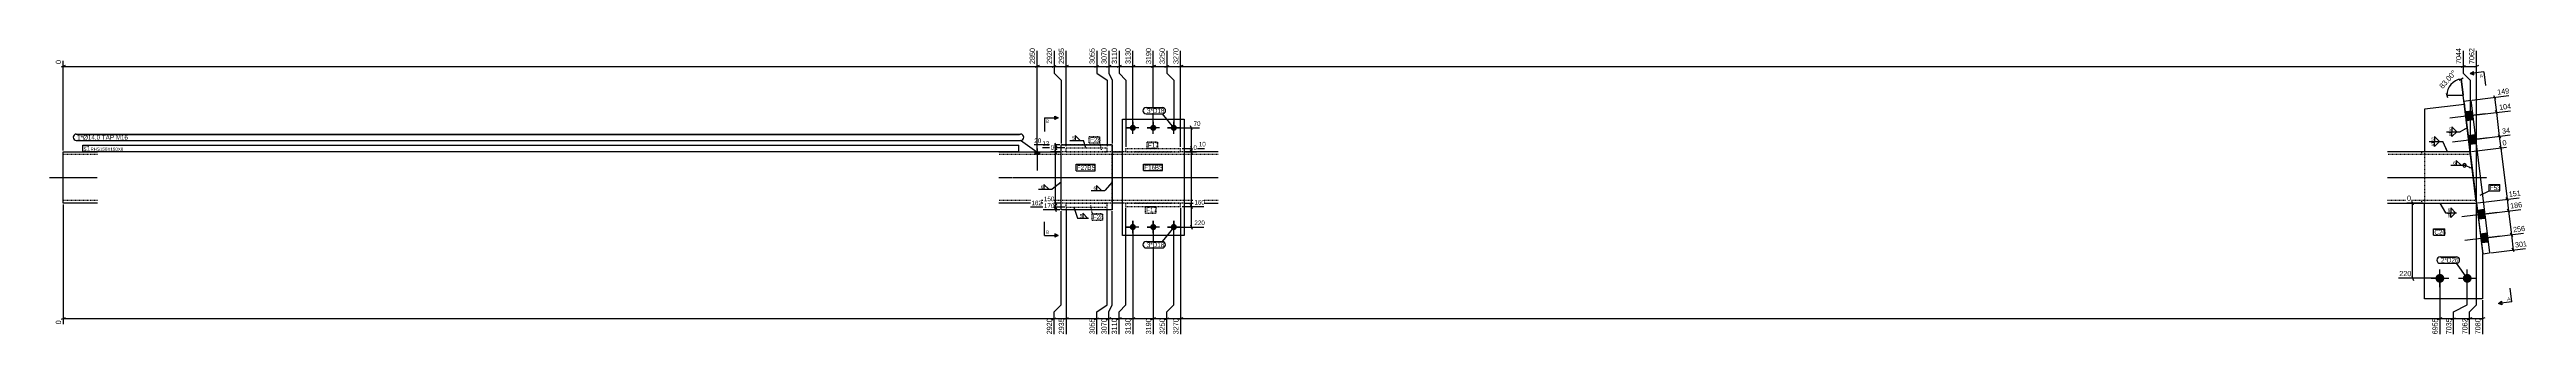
# Model space of a CAD drawing. Header units: millimetres. Extents: x 10 to 45966, y 6 to 1552.
# Drawn here: x 19546 to 26794, y 6 to 842 of the extents above; entities that cross this region are included whole.
import ezdxf

# ---------------------------------------------------------------- set-up
doc = ezdxf.new("R2010")
doc.units = ezdxf.units.MM
doc.linetypes.add('DXK_LINE_DOT2', pattern=[3.9198, 1.9599, -1.9599])
doc.linetypes.add('DXK_LINE_DOT3', pattern=[5.9187, 2.979, -0.9799, 0.9799, -0.9799])
for name, color, linetype in [('MÅLSÆTNING', 7, 'Continuous'), ('STÅL', 7, 'Continuous'), ('TEKST', 7, 'Continuous')]:
    doc.layers.add(name, color=color, linetype=linetype)
doc.styles.add('Arial', font='ARIAL.TTF', dxfattribs={"height": 0.2})
doc.styles.add('Arial Narrow', font='ARIALN.TTF', dxfattribs={"height": 0.2})

msp = doc.modelspace()

# ---------------------------------------------------------------- hatches: boundary and pattern name
at = {"layer": 'STÅL', "linetype": 'Continuous'}
for points in [[(26638.3, 636.5), (26635.2, 662.3), (26615.3, 659.8), (26618.5, 634)], [(26638.3, 636.5), (26635.2, 662.3), (26615.3, 659.8), (26618.5, 634)], [(22716.1, 604.3, -1), (22716.1, 622.3, -1)], [(22776.1, 604.3, -1), (22776.1, 622.3, -1)], [(22836.1, 604.3, -1), (22836.1, 622.3, -1)], [(26646.9, 567), (26643.7, 592.8), (26623.9, 590.4), (26627, 564.5)], [(26646.9, 567), (26643.7, 592.8), (26623.9, 590.4), (26627, 564.5)], [(22443.1, 543.3), (22429.1, 543.3), (22429.1, 535.3), (22443.1, 535.3)], [(26673.7, 348.6), (26670.5, 374.4), (26650.7, 372), (26653.8, 346.2)], [(26673.7, 348.6), (26670.5, 374.4), (26650.7, 372), (26653.8, 346.2)], [(22716.1, 314.3, -1), (22716.1, 332.3, -1)], [(22776.1, 314.3, -1), (22776.1, 332.3, -1)], [(22836.1, 314.3, -1), (22836.1, 332.3, -1)], [(26682.2, 279.1), (26679, 305), (26659.2, 302.5), (26662.4, 276.7)], [(26682.2, 279.1), (26679, 305), (26659.2, 302.5), (26662.4, 276.7)], [(26528.1, 173.3, -1), (26554.1, 173.3, -1)], [(26608.1, 173.3, -1), (26634.1, 173.3, -1)]]:
    msp.add_hatch(color=96, dxfattribs=at).paths.add_polyline_path(points)
at = {"layer": 'TEKST', "linetype": 'Continuous'}
for points in [[(26611.1, 610.5), (26621.1, 613), (26613.4, 606.1)], [(22647.5, 448.4), (22656.1, 454.1), (22651.2, 445)], [(22647.5, 448.4), (22656.1, 454.1), (22651.2, 445)], [(26627.5, 500.3), (26635.7, 494), (26625.5, 495.7)]]:
    msp.add_hatch(color=3, dxfattribs=at).paths.add_polyline_path(points)

# ---------------------------------------------------------------- linework, layer by layer
at = {"layer": 'MÅLSÆTNING', "color": 7, "linetype": 'Continuous'}
for p, q in [((19586.1, 547.3), (19586.1, 809.6)), ((22486.1, 838.9), (22486.1, 773.1)), ((22611.1, 838.9), (22611.1, 773.1)), ((22646.1, 838.9), (22646.1, 773.1)), ((22676.1, 838.9), (22676.1, 773.1)), ((22716.1, 617.3), (22716.1, 838.9)), ((22776.1, 617.3), (22776.1, 838.9)), ((22816.1, 838.9), (22816.1, 773.1)), ((22856.1, 557.3), (22856.1, 838.9)), ((22856.1, 557.3), (22856.1, 838.9)), ((26648.1, 405.4), (26648.1, 838.9)), ((19592.1, 795.5), (19580.1, 790.7)), ((19586.1, 793.1), (22436.1, 793.1)), ((22430.1, 790.7), (22442.1, 795.5)), ((22480.1, 790.7), (22492.1, 795.5)), ((22486.1, 793.1), (22521.1, 793.1)), ((22486.1, 773.1), (22506.1, 753.1)), ((22527.1, 795.5), (22515.1, 790.7)), ((22640.1, 790.7), (22652.1, 795.5)), ((22641.1, 753.1), (22641.1, 559.3)), ((22641.1, 753.1), (22641.1, 559.3)), ((22656.1, 753.1), (22656.1, 567.3)), ((22656.1, 753.1), (22656.1, 567.3)), ((22670.1, 790.7), (22682.1, 795.5)), ((22676.1, 773.1), (22696.1, 753.1)), ((22696.1, 753.1), (22696.1, 557.3)), ((22696.1, 753.1), (22696.1, 557.3)), ((22722.1, 795.5), (22710.1, 790.7)), ((22782.1, 795.5), (22770.1, 790.7)), ((22810.1, 790.7), (22822.1, 795.5)), ((22816.1, 793.1), (22856.1, 793.1)), ((22816.1, 773.1), (22836.1, 753.1)), ((22836.1, 753.1), (22836.1, 617.3)), ((22836.1, 753.1), (22836.1, 617.3)), ((22862.1, 795.5), (22850.1, 790.7)), ((22862.1, 795.5), (22850.1, 790.7)), ((26597.8, 753), (26609.2, 759.2)), ((26647.6, 397.2), (26603.5, 756.1)), ((26603.5, 756.1), (26609.4, 708.4)), ((26629.6, 753.1), (26629.6, 547.3)), ((26629.6, 753.1), (26629.6, 547.3)), ((26654.1, 795.5), (26642.1, 790.7)), ((26559, 714.4), (26563.8, 702.4)), ((26561.4, 708.4), (26609.4, 708.4)), ((26635.2, 694.5), (26742.6, 707.7)), ((26640.7, 649.9), (26748, 663)), ((26697.9, 708.3), (26704.1, 696.9)), ((26701, 702.6), (26706.5, 657.9)), ((26709.6, 652.3), (26703.4, 663.6)), ((22840.1, 613.3), (22910.8, 613.3)), ((22890.2, 607.3), (22885.4, 619.3)), ((22887.8, 553.3), (22887.8, 613.3)), ((26649.3, 580.4), (26746.9, 592.4)), ((26711.9, 594.1), (26718.1, 582.8)), ((26715, 588.4), (26719.2, 554.3)), ((22517.1, 555.3), (22451.6, 555.3)), ((22502.1, 543.3), (22475.6, 543.3)), ((22487.7, 561.3), (22492.5, 549.3)), ((22492.5, 537.3), (22487.7, 549.3)), ((22490.1, 543.3), (22490.1, 555.3)), ((22860.1, 553.3), (22926.2, 553.3)), ((22860.1, 553.3), (22926.2, 553.3)), ((22870.1, 543.3), (22902.3, 543.3)), ((22885.4, 559.3), (22890.2, 547.3)), ((22885.4, 559.3), (22890.2, 547.3)), ((22890.2, 537.3), (22885.4, 549.3)), ((22887.8, 543.3), (22887.8, 553.3)), ((26633.6, 543.8), (26735.6, 556.3)), ((26633.6, 543.8), (26735.6, 556.3)), ((26722.3, 548.6), (26716.1, 559.9)), ((26722.3, 548.6), (26716.1, 559.9)), ((19586.1, 389.3), (19586.1, 38.9)), ((22517.1, 381.3), (22417, 381.3)), ((22502.1, 393.3), (22453.4, 393.3)), ((22487.7, 399.3), (22492.5, 387.3)), ((22492.5, 375.3), (22487.7, 387.3)), ((22490.1, 381.3), (22490.1, 393.3)), ((22506.1, 95.4), (22506.1, 369.3)), ((22521.1, 377.3), (22521.1, 9.6)), ((22521.1, 377.3), (22521.1, 9.6)), ((22641.1, 95.4), (22641.1, 377.3)), ((22641.1, 95.4), (22641.1, 377.3)), ((22656.1, 95.4), (22656.1, 369.3)), ((22656.1, 95.4), (22656.1, 369.3)), ((22696.1, 95.4), (22696.1, 379.3)), ((22696.1, 95.4), (22696.1, 379.3)), ((22856.1, 379.3), (22856.1, 9.6)), ((22860.1, 383.3), (22924.4, 383.3)), ((22890.2, 377.3), (22885.4, 389.3)), ((22887.8, 323.3), (22887.8, 383.3)), ((26492.1, 393.3), (26444.8, 393.3)), ((26463.7, 387.3), (26458.9, 399.3)), ((26461.3, 173.3), (26461.3, 393.3)), ((26648.1, 95.4), (26648.1, 389.3)), ((26648.1, 95.4), (26648.1, 389.3)), ((26652, 393.8), (26773.4, 408.7)), ((26676.1, 362), (26777.6, 374.5)), ((26734.5, 409.9), (26740.7, 398.6)), ((26737.6, 404.3), (26741.8, 370.1)), ((26744.9, 364.4), (26738.7, 375.8)), ((22716.1, 319.3), (22716.1, 9.6)), ((22776.1, 319.3), (22776.1, 9.6)), ((22836.1, 95.4), (22836.1, 319.3)), ((22836.1, 95.4), (22836.1, 319.3)), ((22840.1, 323.3), (22924.4, 323.3)), ((22885.4, 329.3), (22890.2, 317.3)), ((26684.6, 292.5), (26786.1, 305)), ((26747.2, 306.3), (26753.5, 294.9)), ((26750.3, 300.6), (26755.8, 255.9)), ((26690.1, 247.9), (26791.6, 260.3)), ((26758.9, 250.3), (26752.7, 261.6)), ((26537.1, 173.3), (26419.5, 173.3)), ((26458.9, 179.3), (26463.7, 167.3)), ((26541.1, 169.3), (26541.1, 9.6)), ((26621.1, 95.4), (26621.1, 169.3)), ((26621.1, 95.4), (26621.1, 169.3)), ((22486.1, 75.4), (22506.1, 95.4)), ((22486.1, 9.6), (22486.1, 75.4)), ((22611.1, 75.4), (22641.1, 95.4)), ((22611.1, 9.6), (22611.1, 75.4)), ((22646.1, 75.4), (22656.1, 95.4)), ((22646.1, 9.6), (22646.1, 75.4)), ((22816.1, 75.4), (22836.1, 95.4)), ((22816.1, 9.6), (22816.1, 75.4)), ((26581.1, 9.6), (26581.1, 75.4)), ((26628.1, 75.4), (26648.1, 95.4)), ((26628.1, 9.6), (26628.1, 75.4)), ((26666.1, 109.3), (26666.1, 9.6)), ((19592.1, 57.8), (19580.1, 53)), ((19586.1, 55.4), (22486.1, 55.4)), ((22480.1, 53), (22492.1, 57.8)), ((22527.1, 57.8), (22515.1, 53)), ((22605.1, 53), (22617.1, 57.8)), ((22611.1, 55.4), (22646.1, 55.4)), ((22652.1, 57.8), (22640.1, 53)), ((22722.1, 57.8), (22710.1, 53)), ((22782.1, 57.8), (22770.1, 53)), ((22810.1, 53), (22822.1, 57.8)), ((22816.1, 55.4), (22856.1, 55.4)), ((22862.1, 57.8), (22850.1, 53)), ((26535.1, 53), (26547.1, 57.8)), ((26575.1, 53), (26587.1, 57.8)), ((26622.1, 53), (26634.1, 57.8)), ((26628.1, 55.4), (26666.1, 55.4)), ((26672.1, 57.8), (26660.1, 53))]:
    msp.add_line(p, q, dxfattribs=at)
msp.add_arc((26609.4, 708.4), 48, 97, 180, dxfattribs=at)
at = {"layer": 'STÅL', "color": 2, "linetype": 'Continuous'}
for p, q in [((26612.6, 681.7), (26496.1, 667.4)), ((26496.1, 667.4), (26496.1, 543.3)), ((26611.4, 691.6), (26631.3, 694)), ((26611.4, 691.6), (26666.3, 244.9)), ((26631.3, 694), (26686.1, 247.4)), ((22686.1, 298.3), (22686.1, 638.3)), ((22686.1, 638.3), (22866.1, 638.3)), ((22866.1, 638.3), (22866.1, 298.3)), ((19586.1, 523.3), (19586.1, 543.3)), ((19586.1, 543.3), (19686.1, 543.3)), ((19586.1, 413.3), (19586.1, 523.3)), ((22324.1, 543.3), (22506.1, 543.3)), ((22506.1, 373.3), (22506.1, 563.3)), ((22506.1, 563.3), (22656.1, 563.3)), ((22656.1, 563.3), (22656.1, 373.3)), ((22656.1, 543.3), (22686.1, 543.3)), ((22966.1, 543.3), (22866.1, 543.3)), ((26629.6, 543.3), (26388.1, 543.3)), ((19586.1, 393.3), (19586.1, 413.3)), ((19686.1, 393.3), (19586.1, 393.3)), ((22506.1, 393.3), (22324.1, 393.3)), ((22656.1, 373.3), (22506.1, 373.3)), ((22686.1, 393.3), (22656.1, 393.3)), ((22866.1, 393.3), (22966.1, 393.3)), ((26388.1, 393.3), (26648.1, 393.3)), ((26496.1, 113.3), (26496.1, 393.3)), ((22866.1, 298.3), (22686.1, 298.3)), ((26666.1, 246), (26666.1, 113.3)), ((26666.3, 244.9), (26686.1, 247.4)), ((26666.1, 113.3), (26496.1, 113.3))]:
    msp.add_line(p, q, dxfattribs=at)
at = {"layer": 'STÅL', "color": 96, "linetype": 'Continuous'}
for p, q in [((26674, 653.9), (26569.8, 641.1)), ((26674, 653.9), (26569.8, 641.1)), ((26635.2, 662.3), (26615.3, 659.8)), ((26635.2, 662.3), (26615.3, 659.8)), ((22734.1, 613.3), (22698.1, 613.3)), ((22698.1, 613.3), (22710.1, 613.3)), ((22716.1, 595.3), (22716.1, 631.3)), ((22716.1, 631.3), (22716.1, 619.3)), ((22716.1, 595.3), (22716.1, 607.3)), ((22734.1, 613.3), (22722.1, 613.3)), ((22794.1, 613.3), (22758.1, 613.3)), ((22758.1, 613.3), (22770.1, 613.3)), ((22776.1, 595.3), (22776.1, 631.3)), ((22776.1, 631.3), (22776.1, 619.3)), ((22776.1, 595.3), (22776.1, 607.3)), ((22794.1, 613.3), (22782.1, 613.3)), ((22854.1, 613.3), (22818.1, 613.3)), ((22818.1, 613.3), (22830.1, 613.3)), ((22836.1, 595.3), (22836.1, 631.3)), ((22836.1, 631.3), (22836.1, 619.3)), ((22836.1, 595.3), (22836.1, 607.3)), ((22854.1, 613.3), (22842.1, 613.3)), ((26682.5, 584.5), (26578.3, 571.7)), ((26682.5, 584.5), (26578.3, 571.7)), ((26638.3, 636.5), (26618.5, 634)), ((26638.3, 636.5), (26618.5, 634)), ((26643.7, 592.8), (26623.9, 590.4)), ((26643.7, 592.8), (26623.9, 590.4)), ((22429.1, 543.3), (22429.1, 535.3)), ((22436.1, 553.3), (22436.1, 488.3)), ((22443.1, 543.3), (22443.1, 535.3)), ((26646.9, 567), (26627, 564.5)), ((26646.9, 567), (26627, 564.5)), ((26709.3, 366.1), (26605.1, 353.3)), ((26709.3, 366.1), (26605.1, 353.3)), ((26670.5, 374.4), (26650.7, 372)), ((26670.5, 374.4), (26650.7, 372)), ((22734.1, 323.3), (22698.1, 323.3)), ((22698.1, 323.3), (22710.1, 323.3)), ((22716.1, 305.3), (22716.1, 341.3)), ((22716.1, 341.3), (22716.1, 329.3)), ((22716.1, 305.3), (22716.1, 317.3)), ((22734.1, 323.3), (22722.1, 323.3)), ((22794.1, 323.3), (22758.1, 323.3)), ((22758.1, 323.3), (22770.1, 323.3)), ((22776.1, 305.3), (22776.1, 341.3)), ((22776.1, 341.3), (22776.1, 329.3)), ((22776.1, 305.3), (22776.1, 317.3)), ((22794.1, 323.3), (22782.1, 323.3)), ((22854.1, 323.3), (22818.1, 323.3)), ((22818.1, 323.3), (22830.1, 323.3)), ((22836.1, 305.3), (22836.1, 341.3)), ((22836.1, 341.3), (22836.1, 329.3)), ((22836.1, 305.3), (22836.1, 317.3)), ((22854.1, 323.3), (22842.1, 323.3)), ((26717.9, 296.6), (26613.6, 283.8)), ((26717.9, 296.6), (26613.6, 283.8)), ((26673.7, 348.6), (26653.8, 346.2)), ((26673.7, 348.6), (26653.8, 346.2)), ((26679, 305), (26659.2, 302.5)), ((26679, 305), (26659.2, 302.5)), ((26682.2, 279.1), (26662.4, 276.7)), ((26682.2, 279.1), (26662.4, 276.7)), ((26515.1, 173.3), (26567.1, 173.3)), ((26541.1, 147.3), (26541.1, 199.3)), ((26595.1, 173.3), (26647.1, 173.3)), ((26621.1, 147.3), (26621.1, 199.3))]:
    msp.add_line(p, q, dxfattribs=at)
at = {"layer": 'STÅL', "color": 7, "linetype": 'DXK_LINE_DOT2'}
for p, q in [((26612.6, 681.7), (26666.1, 246)), ((22686.1, 298.3), (22686.1, 638.3)), ((22686.1, 638.3), (22866.1, 638.3)), ((22866.1, 638.3), (22866.1, 298.3)), ((19686.1, 535.3), (19586.1, 535.3)), ((22966.1, 535.3), (22324.1, 535.3)), ((22656.1, 563.3), (22506.1, 563.3)), ((22506.1, 373.3), (22506.1, 563.3)), ((22656.1, 543.3), (22506.1, 543.3)), ((22521.1, 543.3), (22521.1, 555.3)), ((22521.1, 555.3), (22641.1, 555.3)), ((22521.1, 543.3), (22641.1, 543.3)), ((22641.1, 543.3), (22641.1, 555.3)), ((22656.1, 373.3), (22656.1, 563.3)), ((22866.1, 543.3), (22656.1, 543.3)), ((22696.1, 543.3), (22696.1, 553.3)), ((22696.1, 553.3), (22856.1, 553.3)), ((22696.1, 543.3), (22856.1, 543.3)), ((22856.1, 543.3), (22856.1, 553.3)), ((26630.6, 535.3), (26388.1, 535.3)), ((26488.1, 535.3), (26488.1, 543.3)), ((26496.1, 543.3), (26496.1, 393.3)), ((19586.1, 402.2), (19586.1, 413.3)), ((19586.1, 401.3), (19586.1, 402.2)), ((19686.1, 401.3), (19586.1, 401.3)), ((19586.1, 394.8), (19586.1, 401.3)), ((22966.1, 401.3), (22324.1, 401.3)), ((22656.1, 393.3), (22506.1, 393.3)), ((22656.1, 373.3), (22506.1, 373.3)), ((22521.1, 381.3), (22521.1, 393.3)), ((22521.1, 393.3), (22641.1, 393.3)), ((22521.1, 381.3), (22641.1, 381.3)), ((22641.1, 381.3), (22641.1, 393.3)), ((22866.1, 393.3), (22686.1, 393.3)), ((22696.1, 383.3), (22696.1, 393.3)), ((22696.1, 393.3), (22856.1, 393.3)), ((22696.1, 383.3), (22856.1, 383.3)), ((22856.1, 383.3), (22856.1, 393.3)), ((26647.1, 401.3), (26388.1, 401.3)), ((26488.1, 393.3), (26488.1, 401.3)), ((22866.1, 298.3), (22686.1, 298.3))]:
    msp.add_line(p, q, dxfattribs=at)
at = {"layer": 'STÅL', "color": 7, "linetype": 'DXK_LINE_DOT3'}
for p, q in [((19546.1, 468.3), (19686.1, 468.3)), ((22324.1, 468.3), (22966.1, 468.3)), ((26388.1, 468.3), (26678.8, 468.3))]:
    msp.add_line(p, q, dxfattribs=at)

# ---------------------------------------------------------------- wipeouts: each hides what was drawn before it
at = {"color": 0, "linetype": 'Continuous'}
msp.add_wipeout([(26747.4, 109.3), (26746.2, 119.2), (26737.4, 118.1), (26738.6, 108.2)], dxfattribs=at).dxf.layer = 'TEKST'

# ---------------------------------------------------------------- next in the draw order: hatches: boundary and pattern name
at = {"layer": 'TEKST', "linetype": 'Continuous'}
msp.add_hatch(color=30, dxfattribs=at).paths.add_polyline_path([(26721.6, 106.1), (26722.2, 101.2), (26712.3, 99.9)])

# ---------------------------------------------------------------- next in the draw order: linework, layer by layer
at = {"layer": 'TEKST', "color": 30, "linetype": 'Continuous'}
for p, q in [((26712.3, 99.9), (26721.6, 106.1)), ((26722.8, 96.2), (26712.3, 99.9)), ((26721.6, 106.1), (26722.8, 96.2))]:
    msp.add_line(p, q, dxfattribs=at)
at = {"layer": 'TEKST', "color": 7, "linetype": 'Continuous'}
for q in [(26712.3, 99.9), (26747.1, 144.5)]:
    msp.add_line((26752, 104.8), q, dxfattribs=at)

# ---------------------------------------------------------------- next in the draw order: texts
at = {"layer": 'TEKST', "color": 3, "linetype": 'Continuous', "style": 'Arial'}
msp.add_text('A', height=9.55, rotation=7.00154, dxfattribs=at).set_placement((26738.6, 108.2))

# ---------------------------------------------------------------- next in the draw order: wipeouts: each hides what was drawn before it
at = {"color": 0, "linetype": 'Continuous'}
for points in [[(19582.9, 812.8), (19560.5, 812.8), (19560.5, 796.7), (19582.9, 796.7)], [(22913.6, 616.1), (22913.6, 635.7), (22891, 635.7), (22891, 616.1)], [(22471.5, 558.1), (22471.5, 577.7), (22448.8, 577.7), (22448.8, 558.1)], [(22929, 556.1), (22929, 575.7), (22906.4, 575.7), (22906.4, 556.1)], [(22484.3, 396.1), (22484.3, 415.7), (22453.2, 415.7), (22453.2, 396.1)], [(22924.7, 386.1), (22924.7, 405.7), (22893.5, 405.7), (22893.5, 386.1)], [(26457.7, 396.5), (26457.7, 418.9), (26441.6, 418.9), (26441.6, 396.5)], [(22924.7, 326.1), (22924.7, 345.7), (22893.5, 345.7), (22893.5, 326.1)], [(26794.4, 263.9), (26791.7, 286.1), (26756.3, 281.8), (26759, 259.6)], [(26454.8, 176.5), (26454.8, 198.9), (26419.2, 198.9), (26419.2, 176.5)], [(19582.9, 51.8), (19560.5, 51.8), (19560.5, 35.6), (19582.9, 35.6)], [(22482.9, 51.8), (22460.5, 51.8), (22460.5, 6.4), (22482.9, 6.4)], [(22642.9, 51.8), (22620.5, 51.8), (22620.5, 6.4), (22642.9, 6.4)], [(22852.9, 51.8), (22830.5, 51.8), (22830.5, 6.4), (22852.9, 6.4)], [(26662.9, 51.8), (26640.5, 51.8), (26640.5, 6.4), (26662.9, 6.4)]]:
    msp.add_wipeout(points, dxfattribs=at).dxf.layer = 'MÅLSÆTNING'
at = {"color": 0}
for points, layer in [([(26588.5, 766.1), (26571.8, 781), (26532.8, 736.9), (26549.6, 722.1)], 'MÅLSÆTNING'), ([(22617.4, 571.9), (22617.4, 585.9), (22591, 585.9), (22591, 571.9)], 'TEKST'), ([(26523.2, 574.7), (26523.2, 586.3), (26515.5, 586.3), (26515.5, 574.7)], 'TEKST'), ([(19661.8, 546.1), (19661.8, 560.1), (19645.6, 560.1), (19645.6, 546.1)], 'TEKST'), ([(22787, 556.1), (22787, 570.1), (22760.5, 570.1), (22760.5, 556.1)], 'TEKST'), ([(22578.8, 490.2), (22578.8, 504.2), (22552.4, 504.2), (22552.4, 490.2)], 'TEKST'), ([(22608.1, 431.5), (22608.1, 443.1), (22600.5, 443.1), (22600.5, 431.5)], 'TEKST'), ([(22776.1, 491), (22776.1, 505), (22749.7, 505), (22749.7, 491)], 'TEKST'), ([(22781.7, 366.6), (22781.7, 380.6), (22755.3, 380.6), (22755.3, 366.6)], 'TEKST'), ([(26570.9, 366.2), (26570.9, 377.8), (26563.2, 377.8), (26563.2, 366.2)], 'TEKST'), ([(22567.7, 350.6), (22567.7, 362.2), (22560, 362.2), (22560, 350.6)], 'TEKST'), ([(26587, 219.7), (26587, 233.7), (26544.4, 233.7), (26544.4, 219.7)], 'TEKST')]:
    msp.add_wipeout(points, dxfattribs=at).dxf.layer = layer

# ---------------------------------------------------------------- next in the draw order: hatches: boundary and pattern name
at = {"layer": 'TEKST', "linetype": 'Continuous'}
for points in [[(22496.8, 450.3), (22506.1, 454.6), (22499.9, 446.4)], [(22496.8, 450.3), (22506.1, 454.6), (22499.9, 446.4)], [(22544.6, 371), (22544, 381.3), (22549.3, 372.4)], [(22544.6, 371), (22544, 381.3), (22549.3, 372.4)]]:
    msp.add_hatch(color=3, dxfattribs=at).paths.add_polyline_path(points)

# ---------------------------------------------------------------- next in the draw order: linework, layer by layer
at = {"layer": 'MÅLSÆTNING', "color": 7, "linetype": 'Continuous'}
for p, q in [((26609.6, 838.9), (26609.6, 773.1)), ((26603.6, 790.7), (26615.6, 795.5)), ((26609.6, 793.1), (26648.1, 793.1)), ((26609.6, 773.1), (26629.6, 753.1)), ((22502.1, 563.3), (22427.8, 563.3)), ((22517.1, 555.3), (22451.6, 555.3)), ((22487.7, 569.3), (22492.5, 557.3)), ((22492.5, 549.3), (22487.7, 561.3)), ((22492.5, 537.3), (22487.7, 549.3)), ((22490.1, 555.3), (22490.1, 563.3)), ((22490.1, 393.3), (22490.1, 543.3)), ((22870.1, 543.3), (22902.3, 543.3)), ((22890.2, 537.3), (22885.4, 549.3)), ((22887.8, 383.3), (22887.8, 543.3)), ((22517.1, 381.3), (22417, 381.3)), ((22502.1, 393.3), (22453.4, 393.3)), ((22502.1, 373.3), (22453.4, 373.3)), ((22487.7, 399.3), (22492.5, 387.3)), ((22487.7, 387.3), (22492.5, 375.3)), ((22492.5, 367.3), (22487.7, 379.3)), ((22490.1, 373.3), (22490.1, 381.3)), ((22856.1, 379.3), (22856.1, 9.6)), ((22860.1, 383.3), (22924.4, 383.3)), ((22885.4, 389.3), (22890.2, 377.3)), ((26741.8, 370.1), (26750.3, 300.6)), ((26684.6, 292.5), (26786.1, 305)), ((26747.2, 306.3), (26753.5, 294.9)), ((22486.1, 75.4), (22506.1, 95.4)), ((22486.1, 9.6), (22486.1, 75.4)), ((22611.1, 75.4), (22641.1, 95.4)), ((22611.1, 9.6), (22611.1, 75.4)), ((22646.1, 9.6), (22646.1, 75.4)), ((22676.1, 75.4), (22696.1, 95.4)), ((22676.1, 9.6), (22676.1, 75.4)), ((22816.1, 75.4), (22836.1, 95.4)), ((22816.1, 9.6), (22816.1, 75.4)), ((26581.1, 75.4), (26621.1, 95.4)), ((26628.1, 75.4), (26648.1, 95.4)), ((26628.1, 9.6), (26628.1, 75.4)), ((22480.1, 53), (22492.1, 57.8)), ((22486.1, 55.4), (22521.1, 55.4)), ((22527.1, 57.8), (22515.1, 53)), ((22521.1, 55.4), (22611.1, 55.4)), ((22605.1, 53), (22617.1, 57.8)), ((22670.1, 53), (22682.1, 57.8)), ((22776.1, 55.4), (22816.1, 55.4)), ((22810.1, 53), (22822.1, 57.8)), ((22862.1, 57.8), (22850.1, 53)), ((22856.1, 55.4), (26541.1, 55.4)), ((26581.1, 55.4), (26628.1, 55.4)), ((26634.1, 57.8), (26622.1, 53))]:
    msp.add_line(p, q, dxfattribs=at)
at = {"layer": 'TEKST', "color": 3, "linetype": 'Continuous'}
for p, q in [((26539.5, 573.5), (26525.2, 587.8)), ((26525.2, 587.8), (26525.2, 573.5)), ((26525.2, 573.5), (26539.5, 573.5)), ((22624.5, 430.3), (22610.2, 444.5)), ((22610.2, 444.5), (22610.2, 430.3)), ((22544, 381.3), (22553.8, 349.4)), ((22544, 381.3), (22553.8, 349.4)), ((22584, 349.4), (22569.7, 363.7)), ((22569.7, 363.7), (22569.7, 349.4)), ((22594.3, 430.3), (22634.3, 430.3)), ((22610.2, 430.3), (22624.5, 430.3)), ((26587.2, 365), (26573, 379.3)), ((26573, 379.3), (26573, 365)), ((26573, 365), (26587.2, 365)), ((22553.8, 349.4), (22586.9, 349.4)), ((22569.7, 349.4), (22584, 349.4))]:
    msp.add_line(p, q, dxfattribs=at)

# ---------------------------------------------------------------- next in the draw order: texts
at = {"layer": 'MÅLSÆTNING', "color": 3, "linetype": 'Continuous', "style": 'Arial Narrow'}
for s, height, rotation, p in [('0', 15.3, 90.00021, (19579.7, 799.9)), ('301', 15.27, 7.00154, (26761.8, 263.1)), ('0', 15.3, 90.00021, (19579.7, 38.9)), ('2920', 15.27, 90.00021, (22479.7, 9.6)), ('3070', 15.27, 90.00021, (22639.7, 9.6)), ('3270', 15.27, 90.00021, (22849.7, 9.6)), ('7080', 15.27, 90.00021, (26659.7, 9.6))]:
    msp.add_text(s, height=height, rotation=rotation, dxfattribs=at).set_placement(p)
at = {"layer": 'MÅLSÆTNING', "color": 3, "style": 'Arial Narrow'}
msp.add_text('83.00°', height=15.27, rotation=48.50088, dxfattribs=at).set_placement((26549.3, 726.6))
at = {"layer": 'MÅLSÆTNING', "color": 3, "linetype": 'Continuous', "style": 'Arial Narrow'}
for s, height, p in [('70', 13.36, (22893.8, 618.9)), ('12', 13.36, (22451.6, 560.9)), ('10', 13.36, (22909.2, 558.9)), ('150', 13.36, (22456, 398.9)), ('160', 13.36, (22896.3, 388.9)), ('0', 15.3, (26444.8, 399.7)), ('220', 13.36, (22896.3, 328.9)), ('220', 15.27, (26422.4, 179.7))]:
    msp.add_text(s, height=height, dxfattribs=at).set_placement(p)
at = {"layer": 'TEKST', "color": 3, "style": 'Arial Narrow'}
for s, p in [('6', (22601.3, 432.3)), ('5', (22560.8, 351.4))]:
    msp.add_text(s, height=9.54, dxfattribs=at).set_placement(p)

# ---------------------------------------------------------------- next in the draw order: wipeouts: each hides what was drawn before it
at = {"color": 0}
for points in [[(22617.4, 571.9), (22617.4, 585.9), (22591, 585.9), (22591, 571.9)], [(19661.8, 546.1), (19661.8, 560.1), (19645.6, 560.1), (19645.6, 546.1)], [(22787, 556.1), (22787, 570.1), (22760.5, 570.1), (22760.5, 556.1)], [(22578.8, 490.2), (22578.8, 504.2), (22552.4, 504.2), (22552.4, 490.2)], [(22776.1, 491), (22776.1, 505), (22749.7, 505), (22749.7, 491)], [(22781.7, 366.6), (22781.7, 380.6), (22755.3, 380.6), (22755.3, 366.6)], [(26587, 219.7), (26587, 233.7), (26544.4, 233.7), (26544.4, 219.7)]]:
    msp.add_wipeout(points, dxfattribs=at).dxf.layer = 'TEKST'

# ---------------------------------------------------------------- next in the draw order: linework, layer by layer
at = {"layer": 'TEKST', "color": 7, "linetype": 'DXK_LINE_DOT2'}
for p, q in [((22588.6, 588.3), (22619.8, 588.3)), ((22588.6, 569.5), (22588.6, 588.3)), ((22619.8, 569.5), (22619.8, 588.3)), ((22588.6, 569.5), (22619.8, 569.5)), ((22624.6, 549.4), (22619.8, 569.5)), ((22758.1, 572.5), (22789.4, 572.5)), ((22758.1, 553.7), (22758.1, 572.5)), ((22758.1, 553.7), (22789.4, 553.7)), ((22789.4, 553.7), (22789.4, 572.5)), ((22752.7, 383.3), (22752.9, 383)), ((22752.9, 383), (22784.1, 383)), ((22752.9, 364.2), (22752.9, 383)), ((22752.9, 364.2), (22784.1, 364.2)), ((22784.1, 364.2), (22784.1, 383))]:
    msp.add_line(p, q, dxfattribs=at)
at = {"layer": 'TEKST', "color": 7, "linetype": 'Continuous'}
for p, q in [((26542, 236.1), (26589.4, 236.1)), ((26542, 217.3), (26589.4, 217.3)), ((26621.1, 173.3), (26589.4, 217.3))]:
    msp.add_line(p, q, dxfattribs=at)
for centre, start, end in [((26542, 226.7), 90, 270), ((26589.4, 226.7), 270, 90)]:
    msp.add_arc(centre, 9.4, start, end, dxfattribs=at)

# ---------------------------------------------------------------- next in the draw order: texts
at = {"layer": 'TEKST', "color": 3, "style": 'Arial Narrow'}
for s, p in [('F28', (22591, 571.9)), ('F17', (22760.5, 556.1)), ('F17', (22755.3, 366.6)), ('2*D26', (26544.4, 219.7))]:
    msp.add_text(s, height=13.36, dxfattribs=at).set_placement(p)

# ---------------------------------------------------------------- next in the draw order: wipeouts: each hides what was drawn before it
at = {"color": 0, "linetype": 'Continuous'}
for points, layer in [([(26644.9, 842.1), (26622.5, 842.1), (26622.5, 796.7), (26644.9, 796.7)], 'MÅLSÆTNING'), ([(22447.7, 566.1), (22447.7, 585.7), (22425, 585.7), (22425, 566.1)], 'MÅLSÆTNING'), ([(22905.1, 546.1), (22905.1, 565.7), (22891, 565.7), (22891, 546.1)], 'MÅLSÆTNING'), ([(22447.9, 384.1), (22447.9, 403.7), (22416.8, 403.7), (22416.8, 384.1)], 'MÅLSÆTNING'), ([(26788.9, 308.6), (26786.2, 330.8), (26750.8, 326.5), (26753.5, 304.2)], 'MÅLSÆTNING'), ([(22517.9, 51.8), (22495.5, 51.8), (22495.5, 6.4), (22517.9, 6.4)], 'MÅLSÆTNING'), ([(22607.9, 51.8), (22585.5, 51.8), (22585.5, 6.4), (22607.9, 6.4)], 'MÅLSÆTNING'), ([(22812.9, 51.8), (22790.5, 51.8), (22790.5, 6.4), (22812.9, 6.4)], 'MÅLSÆTNING'), ([(26537.9, 51.8), (26515.5, 51.8), (26515.5, 6.4), (26537.9, 6.4)], 'MÅLSÆTNING'), ([(26624.9, 51.8), (26602.5, 51.8), (26602.5, 6.4), (26624.9, 6.4)], 'MÅLSÆTNING'), ([(26523.2, 559.7), (26523.2, 571.3), (26515.5, 571.3), (26515.5, 559.7)], 'TEKST'), ([(26570.9, 351.2), (26570.9, 362.8), (26563.2, 362.8), (26563.2, 351.2)], 'TEKST')]:
    msp.add_wipeout(points, dxfattribs=at).dxf.layer = layer
at = {"color": 0}
for points in [[(22380.3, 546.1), (22380.3, 556.1), (19666, 556.1), (19666, 546.1)], [(22603.5, 490.2), (22603.5, 504.2), (22583, 504.2), (22583, 490.2)], [(22800.8, 491), (22800.8, 505), (22780.3, 505), (22780.3, 491)], [(22625.6, 346.1), (22625.6, 360.1), (22599.2, 360.1), (22599.2, 346.1)]]:
    msp.add_wipeout(points, dxfattribs=at).dxf.layer = 'TEKST'

# ---------------------------------------------------------------- next in the draw order: hatches: boundary and pattern name
at = {"layer": 'TEKST', "linetype": 'Continuous'}
for points in [[(26561.3, 553.4), (26563.1, 543.3), (26556.7, 551.3)], [(26544, 383.3), (26541.3, 393.3), (26548.3, 385.7)]]:
    msp.add_hatch(color=3, dxfattribs=at).paths.add_polyline_path(points)

# ---------------------------------------------------------------- next in the draw order: linework, layer by layer
at = {"layer": 'MÅLSÆTNING', "color": 7, "linetype": 'Continuous'}
for p, q in [((22436.1, 547.3), (22436.1, 838.9)), ((26609.6, 838.9), (26609.6, 773.1)), ((22856.1, 793.1), (26609.6, 793.1)), ((26603.6, 790.7), (26615.6, 795.5)), ((26609.6, 773.1), (26629.6, 753.1)), ((22502.1, 543.3), (22475.6, 543.3)), ((26676.1, 362), (26777.6, 374.5)), ((26744.9, 364.4), (26738.7, 375.8)), ((22776.1, 319.3), (22776.1, 9.6)), ((26541.1, 169.3), (26541.1, 9.6)), ((26581.1, 75.4), (26621.1, 95.4)), ((26581.1, 9.6), (26581.1, 75.4)), ((22640.1, 53), (22652.1, 57.8)), ((22716.1, 55.4), (22776.1, 55.4)), ((22770.1, 53), (22782.1, 57.8)), ((26547.1, 57.8), (26535.1, 53)), ((26541.1, 55.4), (26581.1, 55.4)), ((26575.1, 53), (26587.1, 57.8))]:
    msp.add_line(p, q, dxfattribs=at)
at = {"layer": 'TEKST', "color": 3, "linetype": 'Continuous'}
for p, q in [((26509.3, 573.5), (26549.4, 573.5)), ((26525.2, 573.5), (26539.5, 573.5)), ((26539.5, 573.5), (26525.2, 559.2)), ((26525.2, 559.2), (26525.2, 573.5)), ((26563.1, 543.3), (26549.4, 573.5)), ((26541.3, 393.3), (26557, 365)), ((26557, 365), (26590.1, 365)), ((26573, 365), (26587.2, 365)), ((26587.2, 365), (26573, 350.8)), ((26573, 350.8), (26573, 365))]:
    msp.add_line(p, q, dxfattribs=at)

# ---------------------------------------------------------------- next in the draw order: texts
at = {"layer": 'MÅLSÆTNING', "color": 3, "linetype": 'Continuous', "style": 'Arial Narrow'}
for s, rotation, p in [('7062', 90.00021, (26641.7, 799.9)), ('256', 7.00154, (26756.3, 307.8)), ('2935', 90.00021, (22514.7, 9.6)), ('3055', 90.00021, (22604.7, 9.6)), ('3250', 90.00021, (22809.7, 9.6)), ('6955', 90.00021, (26534.7, 9.6)), ('7062', 90.00021, (26621.7, 9.6))]:
    msp.add_text(s, height=15.27, rotation=rotation, dxfattribs=at).set_placement(p)
for s, height, p in [('20', 13.36, (22427.8, 568.9)), ('0', 13.4, (22893.8, 548.9))]:
    msp.add_text(s, height=height, dxfattribs=at).set_placement(p)
at = {"layer": 'TEKST', "color": 3, "style": 'Arial Narrow'}
for p in [(26516.3, 575.5), (26564, 367)]:
    msp.add_text('5', height=9.54, dxfattribs=at).set_placement(p)
at = {"layer": 'TEKST', "color": 3, "linetype": 'Continuous', "style": 'Arial Narrow'}
for p in [(26516.3, 560.5), (26564, 352)]:
    msp.add_text('5', height=9.54, dxfattribs=at).set_placement(p)

# ---------------------------------------------------------------- next in the draw order: wipeouts: each hides what was drawn before it
at = {"color": 0, "linetype": 'Continuous'}
msp.add_wipeout([(22484.3, 376.1), (22484.3, 395.7), (22453.2, 395.7), (22453.2, 376.1)], dxfattribs=at).dxf.layer = 'MÅLSÆTNING'
at = {"color": 0}
for points in [[(22380.3, 546.1), (22380.3, 556.1), (19666, 556.1), (19666, 546.1)], [(22603.5, 490.2), (22603.5, 504.2), (22583, 504.2), (22583, 490.2)], [(22800.8, 491), (22800.8, 505), (22780.3, 505), (22780.3, 491)], [(22625.6, 346.1), (22625.6, 360.1), (22599.2, 360.1), (22599.2, 346.1)]]:
    msp.add_wipeout(points, dxfattribs=at).dxf.layer = 'TEKST'

# ---------------------------------------------------------------- next in the draw order: linework, layer by layer
at = {"layer": 'MÅLSÆTNING', "color": 7, "linetype": 'Continuous'}
msp.add_line((22506.1, 95.4), (22506.1, 369.3), dxfattribs=at)
at = {"layer": 'TEKST', "color": 7, "linetype": 'Continuous'}
for p, q in [((19643.2, 562.5), (22382.7, 562.5)), ((19643.2, 543.7), (19643.2, 562.5)), ((19643.2, 543.7), (22382.7, 543.7)), ((22382.7, 543.7), (22382.7, 562.5)), ((22747.3, 507.4), (22803.2, 507.4)), ((22747.3, 488.6), (22747.3, 507.4)), ((22803.2, 488.6), (22803.2, 507.4)), ((22550, 506.6), (22605.9, 506.6)), ((22550, 487.8), (22550, 506.6)), ((22550, 487.8), (22605.9, 487.8)), ((22605.9, 487.8), (22605.9, 506.6)), ((22747.3, 488.6), (22803.2, 488.6))]:
    msp.add_line(p, q, dxfattribs=at)
at = {"layer": 'TEKST', "color": 3, "linetype": 'Continuous'}
msp.add_line((22656.1, 454.1), (22634.3, 430.3), dxfattribs=at)
msp.add_line((22656.1, 454.1), (22634.3, 430.3), dxfattribs=at)
at = {"layer": 'TEKST', "color": 7, "linetype": 'DXK_LINE_DOT2'}
for p, q in [((22592, 386), (22596.8, 362.5)), ((22596.8, 362.5), (22628, 362.5)), ((22596.8, 343.7), (22596.8, 362.5)), ((22628, 343.7), (22628, 362.5)), ((22596.8, 343.7), (22628, 343.7))]:
    msp.add_line(p, q, dxfattribs=at)

# ---------------------------------------------------------------- next in the draw order: texts
at = {"layer": 'MÅLSÆTNING', "color": 3, "linetype": 'Continuous', "style": 'Arial Narrow'}
for s, p in [('162', (22419.6, 386.9)), ('170', (22456, 378.9))]:
    msp.add_text(s, height=13.36, dxfattribs=at).set_placement(p)
at = {"layer": 'TEKST', "color": 3, "style": 'Arial Narrow'}
for s, height, p in [('s1', 13.36, (19645.6, 546.1)), ('RHS150X150X8', 9.544, (19666, 546.1)), ('F27', 13.36, (22552.4, 490.2)), ('BS', 13.36, (22583, 490.2)), ('F16', 13.36, (22749.7, 491)), ('BS', 13.36, (22780.3, 491)), ('F28', 13.36, (22599.2, 346.1))]:
    msp.add_text(s, height=height, dxfattribs=at).set_placement(p)

# ---------------------------------------------------------------- next in the draw order: wipeouts: each hides what was drawn before it
at = {"color": 0, "linetype": 'Continuous'}
for points, layer in [([(22432.9, 842.1), (22410.5, 842.1), (22410.5, 796.7), (22432.9, 796.7)], 'MÅLSÆTNING'), ([(22852.9, 842.1), (22830.5, 842.1), (22830.5, 796.7), (22852.9, 796.7)], 'MÅLSÆTNING'), ([(26606.4, 842.1), (26584, 842.1), (26584, 796.7), (26606.4, 796.7)], 'MÅLSÆTNING'), ([(22486.9, 546.1), (22486.9, 565.7), (22472.8, 565.7), (22472.8, 546.1)], 'MÅLSÆTNING'), ([(26780.4, 378), (26777.7, 400.3), (26742.3, 395.9), (26745, 373.7)], 'MÅLSÆTNING'), ([(22772.9, 51.8), (22750.5, 51.8), (22750.5, 6.4), (22772.9, 6.4)], 'MÅLSÆTNING'), ([(26577.9, 51.8), (26555.5, 51.8), (26555.5, 6.4), (26577.9, 6.4)], 'MÅLSÆTNING'), ([(26667.3, 761.5), (26666.1, 771.5), (26657.3, 770.4), (26658.5, 760.4)], 'TEKST')]:
    msp.add_wipeout(points, dxfattribs=at).dxf.layer = layer
at = {"color": 0}
for points in [[(26574.4, 603.3), (26574.4, 614.9), (26566.7, 614.9), (26566.7, 603.3)], [(26587, 504.9), (26587, 516.5), (26579.3, 516.5), (26579.3, 504.9)], [(26553.2, 301.5), (26553.2, 315.5), (26525.1, 315.5), (26525.1, 301.5)], [(22799.9, 264.6), (22799.9, 278.6), (22757.3, 278.6), (22757.3, 264.6)]]:
    msp.add_wipeout(points, dxfattribs=at).dxf.layer = 'TEKST'

# ---------------------------------------------------------------- next in the draw order: hatches: boundary and pattern name
at = {"layer": 'TEKST', "linetype": 'Continuous'}
msp.add_hatch(color=30, dxfattribs=at).paths.add_polyline_path([(26639.7, 773.2), (26640.3, 768.3), (26629.8, 772)])

# ---------------------------------------------------------------- next in the draw order: linework, layer by layer
at = {"layer": 'MÅLSÆTNING', "color": 7, "linetype": 'Continuous'}
for p, q in [((22436.1, 547.3), (22436.1, 838.9)), ((22521.1, 559.3), (22521.1, 838.9)), ((22816.1, 838.9), (22816.1, 773.1)), ((22442.1, 795.5), (22430.1, 790.7)), ((22506.1, 753.1), (22506.1, 567.3)), ((22506.1, 753.1), (22506.1, 567.3)), ((22776.1, 793.1), (22816.1, 793.1)), ((22810.1, 790.7), (22822.1, 795.5)), ((22816.1, 773.1), (22836.1, 753.1)), ((26719.2, 554.3), (26737.6, 404.3)), ((26652, 393.8), (26773.4, 408.7)), ((26734.5, 409.9), (26740.7, 398.6)), ((22716.1, 319.3), (22716.1, 9.6)), ((22676.1, 55.4), (22716.1, 55.4)), ((22722.1, 57.8), (22710.1, 53))]:
    msp.add_line(p, q, dxfattribs=at)
at = {"layer": 'TEKST', "color": 30, "linetype": 'Continuous'}
for p, q in [((26629.8, 772), (26639.1, 778.2)), ((26629.8, 772), (26640.3, 768.3)), ((26640.3, 768.3), (26639.1, 778.2))]:
    msp.add_line(p, q, dxfattribs=at)
at = {"layer": 'TEKST', "color": 7, "linetype": 'Continuous'}
msp.add_line((26669.5, 776.9), (26629.8, 772), dxfattribs=at)
at = {"layer": 'TEKST', "color": 3, "linetype": 'Continuous'}
for p, q in [((26590.7, 602.1), (26576.4, 616.4)), ((26576.4, 616.4), (26576.4, 602.1)), ((26576.4, 602.1), (26590.7, 602.1)), ((26603.4, 503.7), (26589.1, 518)), ((26589.1, 518), (26589.1, 503.7)), ((26573.1, 503.7), (26613.2, 503.7)), ((26589.1, 503.7), (26603.4, 503.7)), ((26635.7, 494), (26613.2, 503.7))]:
    msp.add_line(p, q, dxfattribs=at)
for start, end in [(90, 270), (270, 90)]:
    msp.add_arc((26613.2, 503.7), 5, start, end, dxfattribs=at)

# ---------------------------------------------------------------- next in the draw order: texts
at = {"layer": 'MÅLSÆTNING', "color": 3, "linetype": 'Continuous', "style": 'Arial Narrow'}
for s, rotation, p in [('2850', 90.00021, (22429.7, 799.9)), ('3270', 90.00021, (22849.7, 799.9)), ('7044', 90.00021, (26603.2, 799.9)), ('186', 7.00154, (26747.8, 377.3)), ('3190', 90.00021, (22769.7, 9.6)), ('7035', 90.00021, (26574.7, 9.6))]:
    msp.add_text(s, height=15.27, rotation=rotation, dxfattribs=at).set_placement(p)
msp.add_text('0', height=13.4, dxfattribs=at).set_placement((22475.6, 548.9))
at = {"layer": 'TEKST', "color": 3, "linetype": 'Continuous', "style": 'Arial'}
msp.add_text('A', height=9.55, rotation=7.00154, dxfattribs=at).set_placement((26658.5, 760.4))
at = {"layer": 'TEKST', "color": 3, "style": 'Arial Narrow'}
msp.add_text('6', height=9.54, dxfattribs=at).set_placement((26580.1, 505.7))

# ---------------------------------------------------------------- next in the draw order: wipeouts: each hides what was drawn before it
at = {"color": 0}
for points in [[(22385.4, 578.7), (22385.4, 592.7), (19626.9, 592.7), (19626.9, 578.7)], [(22453.8, 434.9), (22453.8, 446.5), (22446.1, 446.5), (22446.1, 434.9)], [(26553.2, 301.5), (26553.2, 315.5), (26525.1, 315.5), (26525.1, 301.5)], [(22799.9, 264.6), (22799.9, 278.6), (22757.3, 278.6), (22757.3, 264.6)]]:
    msp.add_wipeout(points, dxfattribs=at).dxf.layer = 'TEKST'
at = {"color": 0, "linetype": 'Continuous'}
msp.add_wipeout([(22471, 303.4), (22471, 313.4), (22462.1, 313.4), (22462.1, 303.4)], dxfattribs=at).dxf.layer = 'TEKST'

# ---------------------------------------------------------------- next in the draw order: hatches: boundary and pattern name
at = {"layer": 'TEKST', "linetype": 'Continuous'}
msp.add_hatch(color=30, dxfattribs=at).paths.add_polyline_path([(22488.1, 298.4), (22488.1, 303.4), (22498.1, 298.4)])

# ---------------------------------------------------------------- next in the draw order: linework, layer by layer
at = {"layer": 'TEKST', "color": 3, "linetype": 'Continuous'}
for p, q in [((22470.2, 433.7), (22455.9, 448)), ((22455.9, 448), (22455.9, 433.7)), ((22506.1, 454.6), (22480, 433.7)), ((22506.1, 454.6), (22480, 433.7)), ((22439.9, 433.7), (22480, 433.7)), ((22455.9, 433.7), (22470.2, 433.7))]:
    msp.add_line(p, q, dxfattribs=at)
at = {"layer": 'TEKST', "color": 7, "linetype": 'Continuous'}
for p, q in [((22458.1, 298.4), (22458.1, 338.4)), ((22458.1, 298.4), (22498.1, 298.4)), ((22836.1, 323.3), (22802.3, 281)), ((26522.7, 317.9), (26555.6, 317.9)), ((26522.7, 299.1), (26522.7, 317.9)), ((26522.7, 299.1), (26555.6, 299.1)), ((26555.6, 299.1), (26555.6, 317.9)), ((22754.9, 281), (22802.3, 281)), ((22754.9, 262.2), (22802.3, 262.2))]:
    msp.add_line(p, q, dxfattribs=at)
at = {"layer": 'TEKST', "color": 30, "linetype": 'Continuous'}
for p, q in [((22498.1, 298.4), (22488.1, 303.4)), ((22488.1, 303.4), (22488.1, 293.4)), ((22498.1, 298.4), (22488.1, 293.4))]:
    msp.add_line(p, q, dxfattribs=at)
at = {"layer": 'TEKST', "color": 7, "linetype": 'Continuous'}
for centre, start, end in [((22754.9, 271.6), 90, 270), ((22802.3, 271.6), 270, 90)]:
    msp.add_arc(centre, 9.4, start, end, dxfattribs=at)

# ---------------------------------------------------------------- next in the draw order: texts
at = {"layer": 'TEKST', "color": 3, "style": 'Arial Narrow'}
for s, height, p in [('6', 9.54, (22446.9, 435.7)), ('C26', 13.36, (26525.1, 301.5)), ('3*D18', 13.36, (22757.3, 264.6))]:
    msp.add_text(s, height=height, dxfattribs=at).set_placement(p)
at = {"layer": 'TEKST', "color": 3, "linetype": 'Continuous', "style": 'Arial'}
msp.add_text('B', height=9.55, dxfattribs=at).set_placement((22462.1, 303.4))

# ---------------------------------------------------------------- next in the draw order: wipeouts: each hides what was drawn before it
at = {"color": 0, "linetype": 'Continuous'}
for points, layer in [([(22517.9, 842.1), (22495.5, 842.1), (22495.5, 796.7), (22517.9, 796.7)], 'MÅLSÆTNING'), ([(22812.9, 842.1), (22790.5, 842.1), (22790.5, 796.7), (22812.9, 796.7)], 'MÅLSÆTNING'), ([(26738.4, 559.9), (26735.7, 582.1), (26719.7, 580.1), (26722.4, 557.9)], 'MÅLSÆTNING'), ([(26776.2, 412.2), (26773.5, 434.5), (26738.1, 430.1), (26740.8, 407.9)], 'MÅLSÆTNING'), ([(22712.9, 51.8), (22690.5, 51.8), (22690.5, 6.4), (22712.9, 6.4)], 'MÅLSÆTNING'), ([(22471, 627.8), (22471, 637.8), (22462.1, 637.8), (22462.1, 627.8)], 'TEKST'), ([(26574.4, 588.3), (26574.4, 599.9), (26566.7, 599.9), (26566.7, 588.3)], 'TEKST')]:
    msp.add_wipeout(points, dxfattribs=at).dxf.layer = layer
at = {"color": 0}
msp.add_wipeout([(22385.4, 578.7), (22385.4, 592.7), (19626.9, 592.7), (19626.9, 578.7)], dxfattribs=at).dxf.layer = 'TEKST'

# ---------------------------------------------------------------- next in the draw order: hatches: boundary and pattern name
at = {"layer": 'TEKST', "linetype": 'Continuous'}
msp.add_hatch(color=30, dxfattribs=at).paths.add_polyline_path([(22488.1, 637.8), (22488.1, 642.8), (22498.1, 642.8)])

# ---------------------------------------------------------------- next in the draw order: linework, layer by layer
at = {"layer": 'MÅLSÆTNING', "color": 7, "linetype": 'Continuous'}
for p, q in [((22486.1, 838.9), (22486.1, 773.1)), ((22521.1, 559.3), (22521.1, 838.9)), ((22776.1, 617.3), (22776.1, 838.9)), ((22436.1, 793.1), (22486.1, 793.1)), ((22480.1, 790.7), (22492.1, 795.5)), ((22486.1, 773.1), (22506.1, 753.1)), ((22527.1, 795.5), (22515.1, 790.7)), ((22716.1, 793.1), (22776.1, 793.1)), ((22770.1, 790.7), (22782.1, 795.5)), ((26706.5, 657.9), (26715, 588.4)), ((26649.3, 580.4), (26746.9, 592.4)), ((26711.9, 594.1), (26718.1, 582.8)), ((22646.1, 75.4), (22656.1, 95.4)), ((22676.1, 75.4), (22696.1, 95.4)), ((22676.1, 9.6), (22676.1, 75.4)), ((22646.1, 55.4), (22676.1, 55.4)), ((22682.1, 57.8), (22670.1, 53))]:
    msp.add_line(p, q, dxfattribs=at)
at = {"layer": 'TEKST', "color": 7, "linetype": 'Continuous'}
for p, q in [((19624.5, 595.1), (22387.8, 595.1)), ((22458.1, 642.8), (22458.1, 602.8)), ((22458.1, 642.8), (22498.1, 642.8)), ((19624.5, 576.3), (22387.8, 576.3)), ((22435.4, 542.3), (22387.8, 576.3))]:
    msp.add_line(p, q, dxfattribs=at)
at = {"layer": 'TEKST', "color": 30, "linetype": 'Continuous'}
for p, q in [((22488.1, 637.8), (22488.1, 647.8)), ((22488.1, 647.8), (22498.1, 642.8)), ((22498.1, 642.8), (22488.1, 637.8))]:
    msp.add_line(p, q, dxfattribs=at)
at = {"layer": 'TEKST', "color": 3, "linetype": 'Continuous'}
for p, q in [((26560.5, 602.1), (26600.6, 602.1)), ((26576.4, 602.1), (26590.7, 602.1)), ((26590.7, 602.1), (26576.4, 587.9)), ((26576.4, 587.9), (26576.4, 602.1)), ((26621.1, 613), (26600.6, 602.1))]:
    msp.add_line(p, q, dxfattribs=at)
at = {"layer": 'TEKST', "color": 7, "linetype": 'Continuous'}
for centre, start, end in [((19624.5, 585.7), 90, 270), ((22387.8, 585.7), 270, 90)]:
    msp.add_arc(centre, 9.4, start, end, dxfattribs=at)

# ---------------------------------------------------------------- next in the draw order: texts
at = {"layer": 'MÅLSÆTNING', "color": 3, "linetype": 'Continuous', "style": 'Arial Narrow'}
for s, height, rotation, p in [('2935', 15.27, 90.00021, (22514.7, 799.9)), ('3250', 15.27, 90.00021, (22809.7, 799.9)), ('0', 15.3, 7.00154, (26725.2, 561.5)), ('151', 15.27, 7.00154, (26743.6, 411.4)), ('3130', 15.27, 90.00021, (22709.7, 9.6))]:
    msp.add_text(s, height=height, rotation=rotation, dxfattribs=at).set_placement(p)
at = {"layer": 'TEKST', "color": 3, "style": 'Arial Narrow'}
for s, height, p in [('1*Ø14.0 TAP M16', 13.362, (19626.9, 578.7)), ('5', 9.54, (26567.5, 604.1))]:
    msp.add_text(s, height=height, dxfattribs=at).set_placement(p)
at = {"layer": 'TEKST', "color": 3, "linetype": 'Continuous'}
for s, height, style, p in [('B', 9.55, 'Arial', (22462.1, 627.8)), ('5', 9.54, 'Arial Narrow', (26567.5, 589.1))]:
    msp.add_text(s, height=height, dxfattribs=dict(at, style=style)).set_placement(p)

# ---------------------------------------------------------------- next in the draw order: wipeouts: each hides what was drawn before it
at = {"color": 0, "linetype": 'Continuous'}
for points in [[(22482.9, 842.1), (22460.5, 842.1), (22460.5, 796.7), (22482.9, 796.7)], [(22772.9, 842.1), (22750.5, 842.1), (22750.5, 796.7), (22772.9, 796.7)], [(26746.8, 595.6), (26744.1, 617.8), (26718.4, 614.7), (26721.1, 592.4)], [(22672.9, 51.8), (22650.5, 51.8), (22650.5, 6.4), (22672.9, 6.4)]]:
    msp.add_wipeout(points, dxfattribs=at).dxf.layer = 'MÅLSÆTNING'
at = {"color": 0}
for points in [[(22800.3, 656.4), (22800.3, 670.4), (22757.7, 670.4), (22757.7, 656.4)], [(22545.3, 577.8), (22545.3, 589.4), (22537.6, 589.4), (22537.6, 577.8)], [(26713.8, 431.7), (26713.8, 445.7), (26687.3, 445.7), (26687.3, 431.7)]]:
    msp.add_wipeout(points, dxfattribs=at).dxf.layer = 'TEKST'

# ---------------------------------------------------------------- next in the draw order: hatches: boundary and pattern name
at = {"layer": 'TEKST', "linetype": 'Continuous'}
msp.add_hatch(color=3, dxfattribs=at).paths.add_polyline_path([(22577.8, 565.6), (22578.6, 555.3), (22573.1, 564)])
msp.add_hatch(color=3, dxfattribs=at).paths.add_polyline_path([(22577.8, 565.6), (22578.6, 555.3), (22573.1, 564)])

# ---------------------------------------------------------------- next in the draw order: linework, layer by layer
at = {"layer": 'MÅLSÆTNING', "color": 7, "linetype": 'Continuous'}
for p, q in [((22716.1, 617.3), (22716.1, 838.9)), ((22676.1, 793.1), (22716.1, 793.1)), ((22722.1, 795.5), (22710.1, 790.7)), ((26640.7, 649.9), (26748, 663)), ((26709.6, 652.3), (26703.4, 663.6))]:
    msp.add_line(p, q, dxfattribs=at)
at = {"layer": 'TEKST', "color": 3, "linetype": 'Continuous'}
for p, q in [((22561.6, 576.6), (22547.4, 590.9)), ((22547.4, 590.9), (22547.4, 576.6)), ((22531.4, 576.6), (22571.5, 576.6)), ((22547.4, 576.6), (22561.6, 576.6)), ((22578.6, 555.3), (22571.5, 576.6)), ((22578.6, 555.3), (22571.5, 576.6))]:
    msp.add_line(p, q, dxfattribs=at)

# ---------------------------------------------------------------- next in the draw order: texts
at = {"layer": 'MÅLSÆTNING', "color": 3, "linetype": 'Continuous', "style": 'Arial Narrow'}
for s, rotation, p in [('2920', 90.00021, (22479.7, 799.9)), ('3190', 90.00021, (22769.7, 799.9)), ('34', 7.00154, (26723.9, 596)), ('3110', 90.00021, (22669.7, 9.6))]:
    msp.add_text(s, height=15.27, rotation=rotation, dxfattribs=at).set_placement(p)
at = {"layer": 'TEKST', "color": 3, "style": 'Arial Narrow'}
msp.add_text('5', height=9.54, dxfattribs=at).set_placement((22538.4, 578.6))

# ---------------------------------------------------------------- next in the draw order: wipeouts: each hides what was drawn before it
at = {"color": 0}
for points in [[(22800.3, 656.4), (22800.3, 670.4), (22757.7, 670.4), (22757.7, 656.4)], [(26713.8, 431.7), (26713.8, 445.7), (26687.3, 445.7), (26687.3, 431.7)]]:
    msp.add_wipeout(points, dxfattribs=at).dxf.layer = 'TEKST'

# ---------------------------------------------------------------- next in the draw order: linework, layer by layer
at = {"layer": 'TEKST', "color": 7, "linetype": 'Continuous'}
for p, q in [((22755.3, 672.8), (22802.7, 672.8)), ((22755.3, 654), (22802.7, 654)), ((22836.1, 613.3), (22802.7, 654)), ((26684.9, 448.1), (26716.2, 448.1)), ((26684.9, 429.3), (26684.9, 448.1)), ((26716.2, 429.3), (26716.2, 448.1)), ((26659.1, 416.7), (26684.9, 429.3)), ((26684.9, 429.3), (26716.2, 429.3))]:
    msp.add_line(p, q, dxfattribs=at)
for centre, start, end in [((22755.3, 663.4), 90, 270), ((22802.7, 663.4), 270, 90)]:
    msp.add_arc(centre, 9.4, start, end, dxfattribs=at)

# ---------------------------------------------------------------- next in the draw order: texts
at = {"layer": 'TEKST', "color": 3, "style": 'Arial Narrow'}
for s, p in [('3*D18', (22757.7, 656.4)), ('F53', (26687.3, 431.7))]:
    msp.add_text(s, height=13.36, dxfattribs=at).set_placement(p)

# ---------------------------------------------------------------- next in the draw order: wipeouts: each hides what was drawn before it
at = {"color": 0, "linetype": 'Continuous'}
for points in [[(22712.9, 842.1), (22690.5, 842.1), (22690.5, 796.7), (22712.9, 796.7)], [(26747.9, 666.2), (26745.2, 688.5), (26709.8, 684.1), (26712.6, 661.9)]]:
    msp.add_wipeout(points, dxfattribs=at).dxf.layer = 'MÅLSÆTNING'

# ---------------------------------------------------------------- next in the draw order: linework, layer by layer
at = {"layer": 'MÅLSÆTNING', "color": 7, "linetype": 'Continuous'}
for p, q in [((22676.1, 838.9), (22676.1, 773.1)), ((22646.1, 793.1), (22676.1, 793.1)), ((22646.1, 773.1), (22656.1, 753.1)), ((22682.1, 795.5), (22670.1, 790.7)), ((22676.1, 773.1), (22696.1, 753.1))]:
    msp.add_line(p, q, dxfattribs=at)

# ---------------------------------------------------------------- next in the draw order: texts
at = {"layer": 'MÅLSÆTNING', "color": 3, "linetype": 'Continuous', "style": 'Arial Narrow'}
msp.add_text('3130', height=15.27, rotation=90.00021, dxfattribs=at).set_placement((22709.7, 799.9))

# ---------------------------------------------------------------- next in the draw order: wipeouts: each hides what was drawn before it
at = {"color": 0, "linetype": 'Continuous'}
msp.add_wipeout([(26742.5, 710.9), (26739.7, 733.1), (26704.3, 728.8), (26707.1, 706.6)], dxfattribs=at).dxf.layer = 'MÅLSÆTNING'

# ---------------------------------------------------------------- next in the draw order: linework, layer by layer
at = {"layer": 'TEKST', "color": 7, "linetype": 'Continuous'}
msp.add_line((26669.5, 776.9), (26674.3, 737.2), dxfattribs=at)

# ---------------------------------------------------------------- next in the draw order: texts
at = {"layer": 'MÅLSÆTNING', "color": 3, "linetype": 'Continuous', "style": 'Arial Narrow'}
for s, p in [('149', (26709.9, 710.1)), ('104', (26715.3, 665.5))]:
    msp.add_text(s, height=15.27, rotation=7.00154, dxfattribs=at).set_placement(p)

# ---------------------------------------------------------------- next in the draw order: wipeouts: each hides what was drawn before it
at = {"color": 0, "linetype": 'Continuous'}
msp.add_wipeout([(22672.9, 842.1), (22650.5, 842.1), (22650.5, 796.7), (22672.9, 796.7)], dxfattribs=at).dxf.layer = 'MÅLSÆTNING'

# ---------------------------------------------------------------- next in the draw order: linework, layer by layer
at = {"layer": 'MÅLSÆTNING', "color": 7, "linetype": 'Continuous'}
for p, q in [((22646.1, 838.9), (22646.1, 773.1)), ((22605.1, 790.7), (22617.1, 795.5)), ((22611.1, 793.1), (22646.1, 793.1)), ((22611.1, 773.1), (22641.1, 753.1)), ((22652.1, 795.5), (22640.1, 790.7)), ((22646.1, 773.1), (22656.1, 753.1))]:
    msp.add_line(p, q, dxfattribs=at)

# ---------------------------------------------------------------- next in the draw order: texts
at = {"layer": 'MÅLSÆTNING', "color": 3, "linetype": 'Continuous', "style": 'Arial Narrow'}
msp.add_text('3110', height=15.27, rotation=90.00021, dxfattribs=at).set_placement((22669.7, 799.9))

# ---------------------------------------------------------------- next in the draw order: wipeouts: each hides what was drawn before it
at = {"color": 0, "linetype": 'Continuous'}
msp.add_wipeout([(22642.9, 842.1), (22620.5, 842.1), (22620.5, 796.7), (22642.9, 796.7)], dxfattribs=at).dxf.layer = 'MÅLSÆTNING'

# ---------------------------------------------------------------- next in the draw order: linework, layer by layer
at = {"layer": 'MÅLSÆTNING', "color": 7, "linetype": 'Continuous'}
for p, q in [((22611.1, 838.9), (22611.1, 773.1)), ((22521.1, 793.1), (22611.1, 793.1)), ((22605.1, 790.7), (22617.1, 795.5)), ((22611.1, 773.1), (22641.1, 753.1))]:
    msp.add_line(p, q, dxfattribs=at)

# ---------------------------------------------------------------- next in the draw order: texts
at = {"layer": 'MÅLSÆTNING', "color": 3, "linetype": 'Continuous', "style": 'Arial Narrow'}
msp.add_text('3070', height=15.27, rotation=90.00021, dxfattribs=at).set_placement((22639.7, 799.9))

# ---------------------------------------------------------------- next in the draw order: wipeouts: each hides what was drawn before it
at = {"color": 0, "linetype": 'Continuous'}
msp.add_wipeout([(22607.9, 842.1), (22585.5, 842.1), (22585.5, 796.7), (22607.9, 796.7)], dxfattribs=at).dxf.layer = 'MÅLSÆTNING'

# ---------------------------------------------------------------- next in the draw order: texts
at = {"layer": 'MÅLSÆTNING', "color": 3, "linetype": 'Continuous', "style": 'Arial Narrow'}
msp.add_text('3055', height=15.27, rotation=90.00021, dxfattribs=at).set_placement((22604.7, 799.9))

doc.saveas('drawing.dxf')
